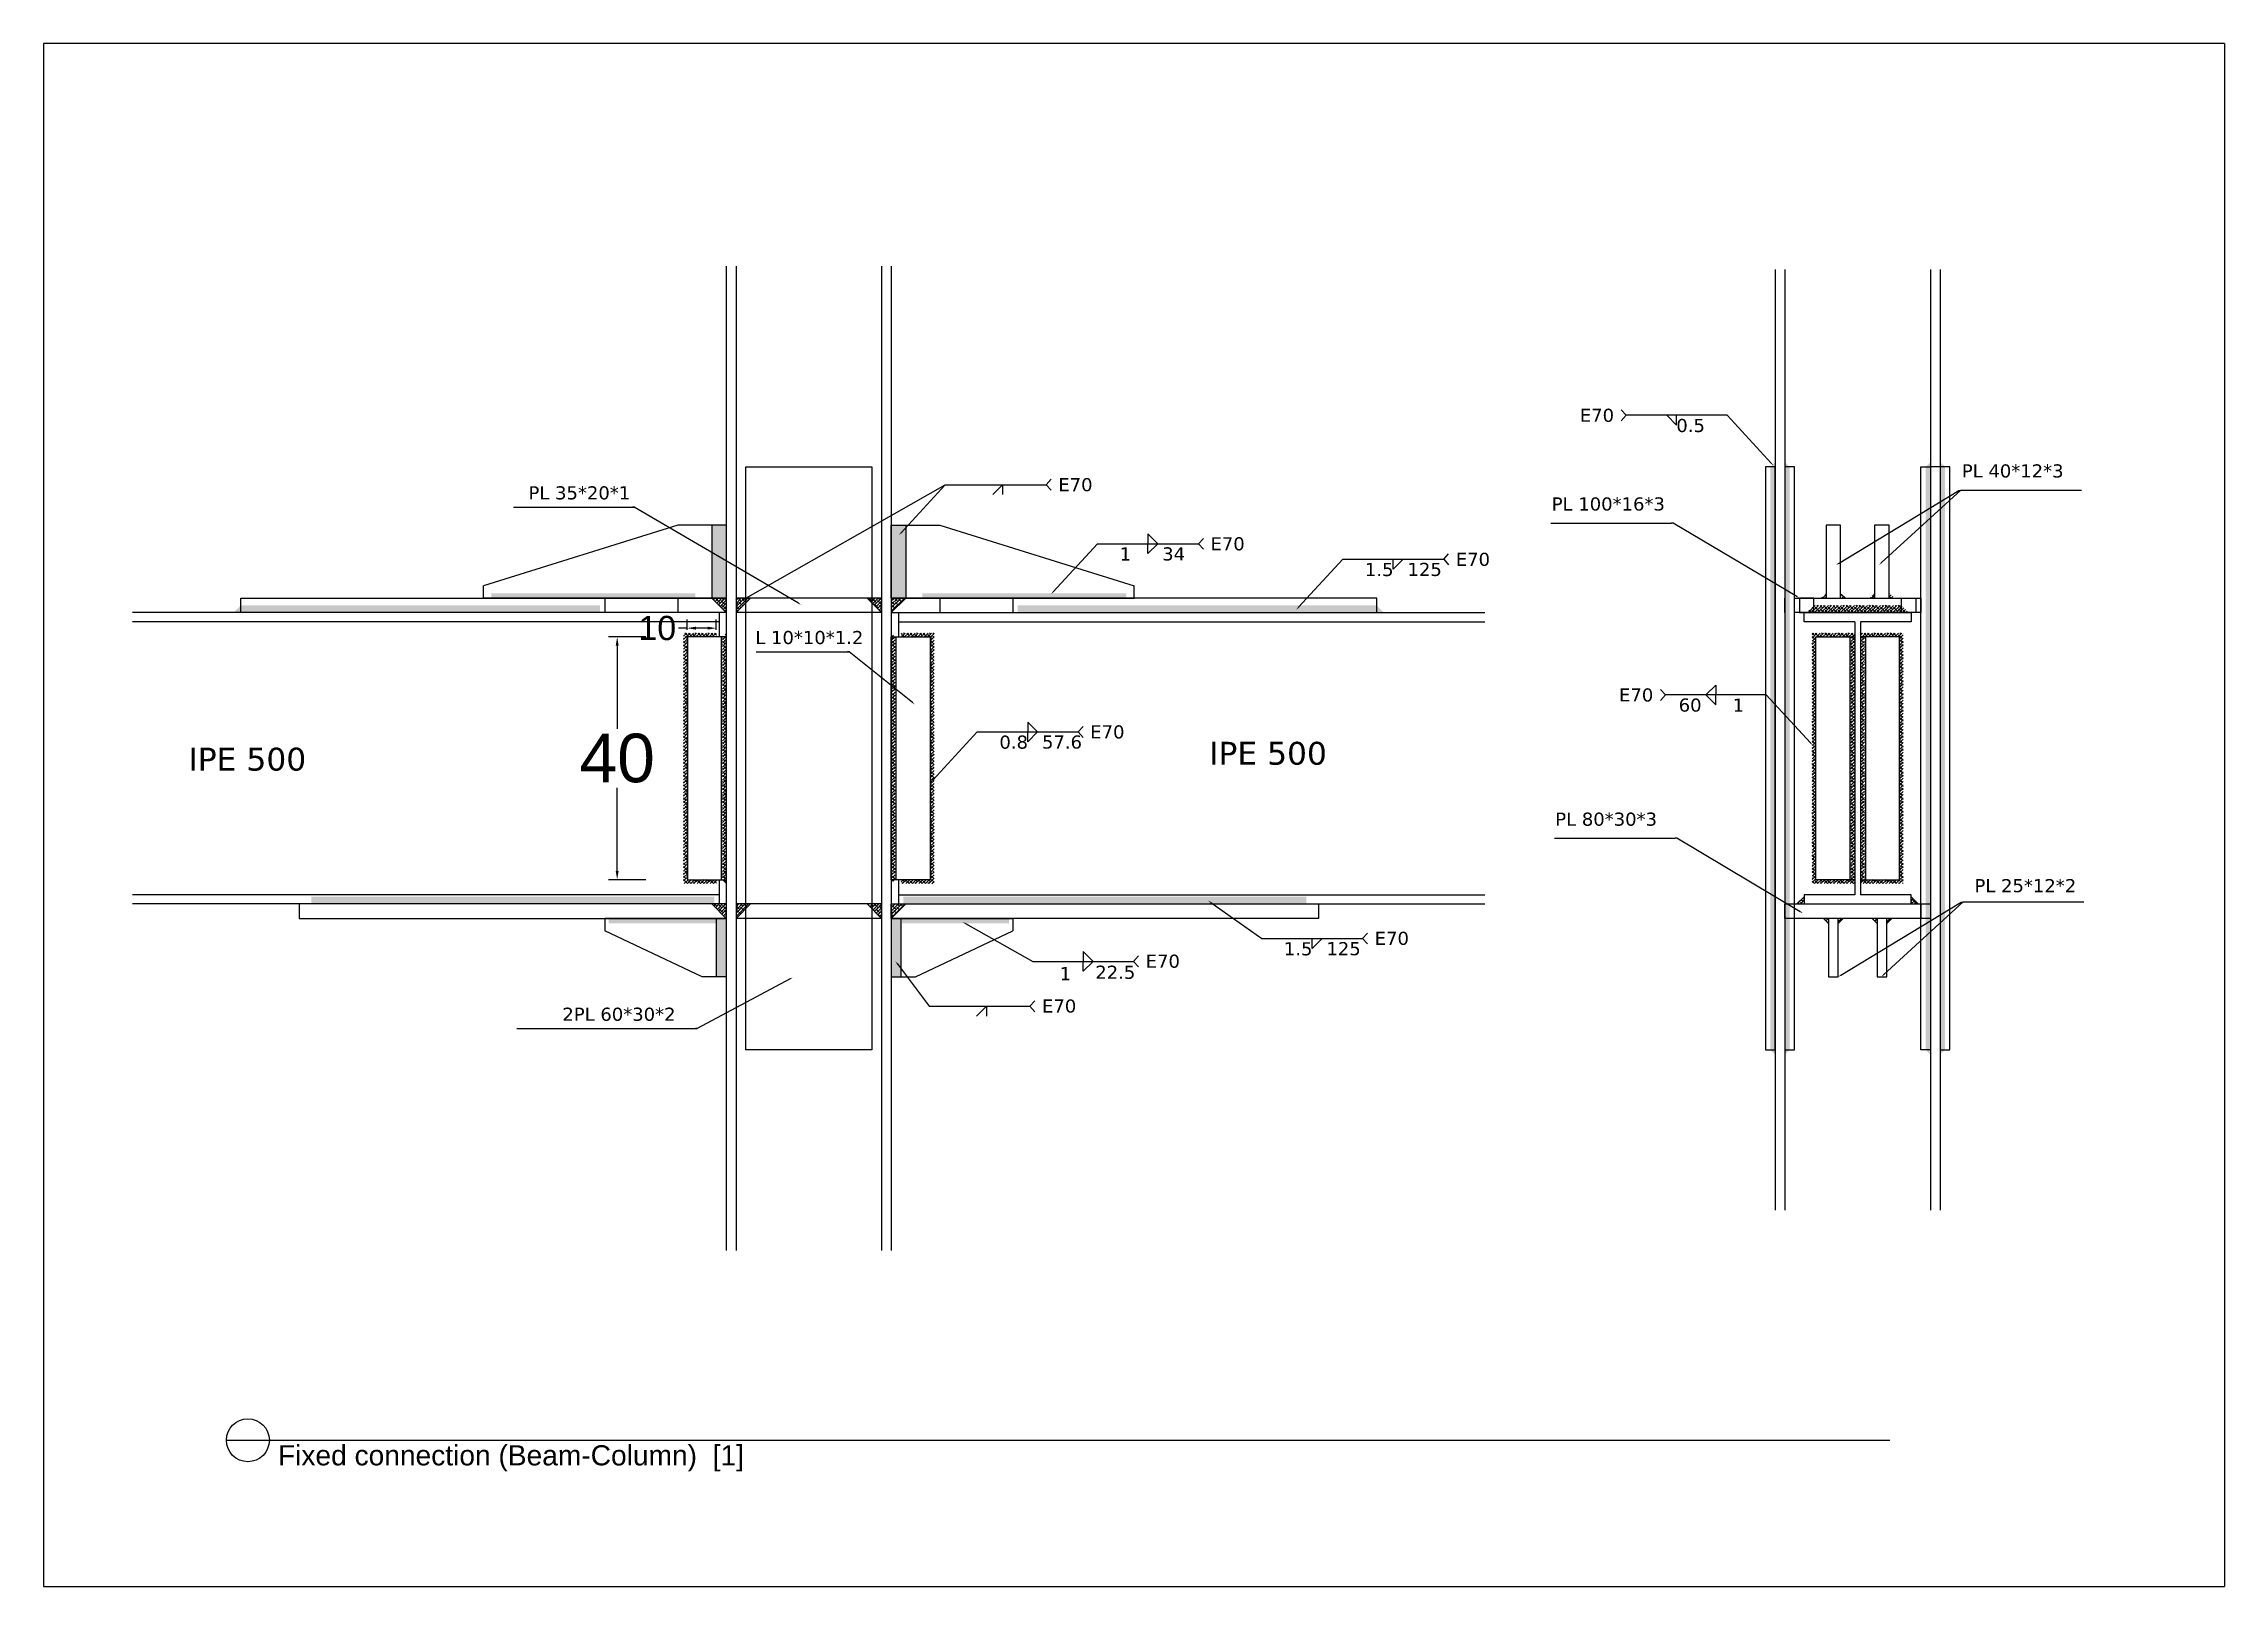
# Model space of a CAD drawing. Header units: metres. Extents: x 158 to 495, y 93 to 262.
# Drawn here: x 160.52 to 205.46, y 145.29 to 177.06 of the extents above; entities that cross this region are included whole.
import ezdxf
from ezdxf import colors
from ezdxf.entities.mleader import LeaderData, LeaderLine
from ezdxf.enums import TextEntityAlignment as Align
from ezdxf.math import Vec2, Vec3

# ---------------------------------------------------------------- set-up
doc = ezdxf.new("R2010")
doc.units = ezdxf.units.M
doc.header["$MEASUREMENT"] = 0
doc.styles.get("Standard").update_dxf_attribs({"font": 'arial.ttf'})
doc.styles.add('style1', font='verdana.ttf')
doc.dimstyles.get("Standard").update_dxf_attribs({"dimtxt": 0.18, "dimasz": 0.18, "dimexe": 0.18, "dimexo": 0.0625, "dimgap": 0.09, "dimtad": 0, "dimtih": 1, "dimtoh": 1, "dimdec": 4, "dimzin": 0, "dimdsep": 46, "dimtxsty": 'Standard', "dimcen": 0.09, "dimadec": 0, "dimazin": 0, "dimtfac": 1, "dimtdec": 4, "dimtofl": 0, "dimtmove": 0, "dimatfit": 3, "dimfxl": 1, "dimtolj": 1, "dimtzin": 0, "dimarcsym": 0})
pattern_1 = [(45, (-46.03939, 16.915756), (-0.033587572, 0.033587572), []), (135, (-46.03939, 16.915756), (-0.100762716, 0.033587572), [0.11875, -0.07125])]
pattern_2 = [(45, (-46.03939, 16.915756), (-0.042426407, 0.042426407), []), (135, (-46.03939, 16.915756), (-0.12727922, 0.042426407), [0.15, -0.09])]
pattern_3 = [(45, (-55.333584, 16.915756), (-0.033587572, 0.033587572), []), (135, (-55.333584, 16.915756), (-0.100762716, 0.033587572), [0.11875, -0.07125])]

msp = doc.modelspace()

# ---------------------------------------------------------------- texts
msp.add_text('Fixed connection (Beam-Column)  [1]', height=0.4150084).set_placement((165.35232, 148.19557), align=Align.TOP_LEFT)
at = {"style": 'style1'}
for s, width, gutter_width, insert, char_height, attachment_point in [('E70', 0.6013939, 0.5, (192.88128, 169.54142), 0.27, 3), ('0.5', 0.27, 0.5, (194.75343, 169.33077), 0.27, 3), ('E70', 0.6013939, 0.5, (181.4314, 168.11223), 0.27, 1), ('PL 40*12*3', 3.6349856, 0.5, (200.047, 168.39534), 0.27, 1), ('PL 35*20*1', 3.6349856, 0.5, (170.51457, 167.9438), 0.27, 1), ('PL 100*16*3', 3.6349856, 0.5, (191.59715, 167.71509), 0.27, 1), ('E70', 0.6013939, 0.5, (184.56636, 166.89525), 0.27, 1), ('1', 0.27, 0.5, (182.69421, 166.68459), 0.27, 1), ('34', 0.2563875, 0.5, (183.57143, 166.68682), 0.27, 1), ('1.5', 0.27, 0.5, (187.74845, 166.36478), 0.27, 1), ('125', 0.2563875, 0.5, (188.62567, 166.367), 0.27, 1), ('E70', 0.6013939, 0.5, (189.62061, 166.57543), 0.27, 1), ('L 10*10*1.2', 3.6349856, 0.5, (175.18793, 164.96461), 0.27, 1), ('E70', 0.6013939, 0.5, (193.68949, 163.7821), 0.27, 3), ('60', 0.2563875, 0.5, (194.68442, 163.57366), 0.27, 3), ('1', 0.27, 0.5, (195.56164, 163.57144), 0.27, 3), ('0.8', 0.27, 0.5, (180.21713, 162.81024), 0.27, 1), ('57.6', 0.2563875, 0.5, (181.09434, 162.81246), 0.27, 1), ('E70', 0.6013939, 0.5, (182.08928, 163.0209), 0.27, 1), ('IPE 500', 3.3227206, 0.87159, (184.5398, 162.68145), 0.470657, 1), ('IPE 500', 3.3227206, 0.87159, (163.50974, 162.55997), 0.470657, 1), ('PL 80*30*3', 3.6349856, 0.5, (191.67023, 161.22361), 0.27, 1), ('PL 25*12*2', 3.6349856, 0.5, (200.3078, 159.85434), 0.27, 1), ('E70', 0.6013939, 0.5, (187.94963, 158.49525), 0.27, 7), ('E70', 0.6013939, 0.5, (183.23146, 158.02373), 0.27, 7), ('1.5', 0.27, 0.5, (186.07748, 158.5551), 0.27, 1), ('125', 0.2563875, 0.5, (186.95469, 158.55732), 0.27, 1), ('1', 0.27, 0.5, (181.45837, 157.77256), 0.27, 7), ('22.5', 0.2563875, 0.5, (182.19293, 157.79602), 0.27, 7), ('E70', 0.6013939, 0.5, (181.09547, 157.10044), 0.27, 7), ('2PL 60*30*2', 3.6349856, 0.5, (171.2125, 157.20673), 0.27, 1)]:
    msp.add_mtext_dynamic_manual_height_columns(s, width=width, gutter_width=gutter_width, heights=[0], dxfattribs=dict(at, insert=insert, char_height=char_height, attachment_point=attachment_point))

# ---------------------------------------------------------------- blocks, each defined once
blk = doc.blocks.new('*D94')
at = {"color": 0, "lineweight": -2, "transparency": 16777216}
for p, q in [((172.932, 164.842), (172.162, 164.842)), ((172.342, 164.662), (172.342, 162.952)), ((172.342, 160.022), (172.342, 161.731)), ((172.932, 159.842), (172.162, 159.842))]:
    blk.add_line(p, q, dxfattribs=at)
at = {"color": 0, "transparency": 16777216}
for points in [[(172.312, 164.662), (172.372, 164.662), (172.342, 164.842)], [(172.312, 160.022), (172.372, 160.022), (172.342, 159.842)]]:
    blk.add_solid(points, dxfattribs=at)
at = {"layer": 'Defpoints', "color": 0, "transparency": 16777216}
for p in [(172.995, 164.842), (172.342, 159.842), (172.995, 159.842)]:
    blk.add_point(p, dxfattribs=at)
at = {"color": 0, "transparency": 16777216, "insert": (172.342, 162.342), "char_height": 2, "attachment_point": 5}
blk.add_mtext('\\A1;{\\H0.5x;40}', dxfattribs=at)
blk = doc.blocks.new('*D95')
at = {"color": 0, "lineweight": -2, "transparency": 16777216}
for p, q in [((173.783, 165.022), (173.603, 165.022)), ((173.783, 164.986), (173.783, 165.202)), ((174.203, 165.022), (173.963, 165.022)), ((174.383, 164.986), (174.383, 165.202))]:
    blk.add_line(p, q, dxfattribs=at)
at = {"color": 0, "transparency": 16777216}
for points in [[(173.963, 165.052), (173.963, 164.992), (173.783, 165.022)], [(174.203, 165.052), (174.203, 164.992), (174.383, 165.022)]]:
    blk.add_solid(points, dxfattribs=at)
at = {"layer": 'Defpoints', "color": 0, "transparency": 16777216}
for p in [(173.783, 165.022), (173.783, 164.923), (174.383, 164.923)]:
    blk.add_point(p, dxfattribs=at)
at = {"color": 0, "transparency": 16777216, "insert": (173.169, 165.022), "char_height": 2, "attachment_point": 5}
blk.add_mtext('\\A1;{\\H0.25x;10}', dxfattribs=at)

# ---------------------------------------------------------------- dimensions: what is measured, and where the dimension line sits
dim = msp.add_linear_dim(base=(173.78284, 165.02159), p1=(174.38281, 164.9231), p2=(173.78284, 164.9231), text='{\\H0.25x;10}', dimstyle='Standard', override={"dimtxt": 2, "dimgap": 0.1, "dimdec": 1})
dim.commit()
dim.dimension.update_dxf_attribs({"geometry": '*D95', "text_midpoint": (173.16911, 165.02159)})
dim = msp.add_linear_dim(base=(172.3418, 159.84175), p1=(172.99459, 164.84175), p2=(172.99459, 159.84175), angle=90, text='{\\H0.5x;40}', dimstyle='Standard', override={"dimtxt": 2, "dimgap": 0.1, "dimdec": 1})
dim.commit()
dim.dimension.update_dxf_attribs({"geometry": '*D94', "text_midpoint": (172.3418, 162.34175), "dimtype": 160})

# ---------------------------------------------------------------- hatches: boundary and pattern name
h = msp.add_hatch()
h.set_pattern_fill('ANSI38', color=256, scale=0.38)
h.set_pattern_definition(pattern_1)
h.paths.add_polyline_path([(196.20008, 168.44175), (196.20008, 168.34175), (196.10008, 168.34175)])
h.paths.add_polyline_path([(196.10008, 168.34175), (196.20008, 168.34175), (196.20008, 156.34175), (196.10008, 156.34175)])
h.paths.add_polyline_path([(196.10008, 156.34175), (196.20008, 156.34175), (196.20008, 156.24175)])
h = msp.add_hatch()
h.set_pattern_fill('ANSI38', color=256, scale=0.38)
h.set_pattern_definition(pattern_1)
h.paths.add_polyline_path([(196.40008, 168.44175), (196.40008, 168.34175), (196.50008, 168.34175)])
h.paths.add_polyline_path([(196.50008, 168.34175), (196.40008, 168.34175), (196.40008, 156.34175), (196.50008, 156.34175)])
h.paths.add_polyline_path([(196.50008, 156.34175), (196.40008, 156.34175), (196.40008, 156.24175)])
h = msp.add_hatch()
h.set_pattern_fill('ANSI38', color=256, scale=0.38)
h.set_pattern_definition(pattern_1)
h.paths.add_polyline_path([(199.40008, 168.44175), (199.40008, 168.34175), (199.30008, 168.34175)])
h.paths.add_polyline_path([(199.30008, 168.34175), (199.40008, 168.34175), (199.40008, 156.34175), (199.30008, 156.34175)])
h.paths.add_polyline_path([(199.30008, 156.34175), (199.40008, 156.34175), (199.40008, 156.24175)])
h = msp.add_hatch()
h.set_pattern_fill('ANSI38', color=256, scale=0.38)
h.set_pattern_definition(pattern_1)
h.paths.add_polyline_path([(199.60008, 168.44175), (199.60008, 168.34175), (199.70008, 168.34175)])
h.paths.add_polyline_path([(199.70008, 168.34175), (199.60008, 168.34175), (199.60008, 156.34175), (199.70008, 156.34175)])
h.paths.add_polyline_path([(199.70008, 156.34175), (199.60008, 156.34175), (199.60008, 156.24175)])
h = msp.add_hatch()
h.set_pattern_fill('ANSI38', color=256, scale=0.48)
h.set_pattern_definition(pattern_2)
h.paths.add_polyline_path([(169.75138, 165.74175), (173.95138, 165.74175), (173.95138, 165.64175), (169.75138, 165.64175)])
h.paths.add_polyline_path([(164.5905, 165.49175), (171.9905, 165.49175), (171.9905, 165.34175), (164.5905, 165.34175)])
h.paths.add_polyline_path([(164.5905, 165.49175), (164.5905, 165.34175), (164.4405, 165.34175)])
h.paths.add_polyline_path([(174.2905, 167.14175), (174.5905, 167.14175), (174.5905, 165.64175), (174.2905, 165.64175)])
h.paths.add_polyline_path([(174.3905, 159.04175), (174.5905, 159.04175), (174.5905, 157.84175), (174.3905, 157.84175)])
h.paths.add_polyline_path([(172.16851, 159.04175), (174.36851, 159.04175), (174.36851, 158.94175), (172.16851, 158.94175)])
h.paths.add_polyline_path([(166.04076, 159.49175), (174.34076, 159.49175), (174.34076, 159.34175), (166.04076, 159.34175)])
h = msp.add_hatch()
h.set_pattern_fill('ANSI38', color=256, scale=0.48)
h.set_pattern_definition(pattern_2)
h.paths.add_polyline_path([(182.82962, 165.74175), (178.62962, 165.74175), (178.62962, 165.64175), (182.82962, 165.64175)])
h.paths.add_polyline_path([(187.9905, 165.49175), (180.5905, 165.49175), (180.5905, 165.34175), (187.9905, 165.34175)])
h.paths.add_polyline_path([(187.9905, 165.49175), (187.9905, 165.34175), (188.1405, 165.34175)])
h.paths.add_polyline_path([(178.2905, 167.14175), (177.9905, 167.14175), (177.9905, 165.64175), (178.2905, 165.64175)])
h.paths.add_polyline_path([(178.1905, 159.04175), (177.9905, 159.04175), (177.9905, 157.84175), (178.1905, 157.84175)])
h.paths.add_polyline_path([(180.41248, 159.04175), (178.21248, 159.04175), (178.21248, 158.94175), (180.41248, 158.94175)])
h.paths.add_polyline_path([(186.54024, 159.49175), (178.24024, 159.49175), (178.24024, 159.34175), (186.54024, 159.34175)])
h = msp.add_hatch()
h.set_pattern_fill('ANSI38', color=256, scale=0.38)
h.set_pattern_definition(pattern_1)
h.paths.add_polyline_path([(174.2905, 165.64175), (174.5905, 165.64175), (174.5905, 165.34175)])
h = msp.add_hatch()
h.set_pattern_fill('ANSI38', color=256, scale=0.38)
h.set_pattern_definition(pattern_1)
h.paths.add_polyline_path([(177.7905, 165.64175), (177.5905, 165.64175), (177.5905, 165.54175), (177.7905, 165.34175)])
h.paths.add_polyline_path([(174.9905, 165.54175), (174.9905, 165.64175), (174.7905, 165.64175), (174.7905, 165.34175)])
h.paths.add_polyline_path([(175.0905, 165.64175), (174.9905, 165.64175), (174.9905, 165.54175)])
h.paths.add_polyline_path([(177.5905, 165.64175), (177.4905, 165.64175), (177.5905, 165.54175)])
h.paths.add_polyline_path([(177.7905, 159.34175), (177.5905, 159.34175), (177.5905, 159.24175), (177.7905, 159.04175)])
h.paths.add_polyline_path([(177.5905, 159.34175), (177.4905, 159.34175), (177.5905, 159.24175)])
h.paths.add_polyline_path([(174.9905, 159.24175), (174.9905, 159.34175), (174.7905, 159.34175), (174.7905, 159.04175)])
h.paths.add_polyline_path([(175.0905, 159.34175), (174.9905, 159.34175), (174.9905, 159.24175)])
h = msp.add_hatch()
h.set_pattern_fill('ANSI38', color=256, scale=0.38)
h.set_pattern_definition(pattern_1)
h.paths.add_polyline_path([(177.9905, 165.64175), (177.9905, 165.34175), (178.2905, 165.64175)])
h = msp.add_hatch()
h.set_pattern_fill('ANSI38', color=256, scale=0.38)
h.set_pattern_definition(pattern_3)
h.paths.add_polyline_path([(198.25008, 165.7469), (198.14493, 165.64175), (198.25008, 165.64175)])
h.paths.add_polyline_path([(198.55008, 165.7469), (198.55008, 165.64175), (198.65522, 165.64175)])
h.paths.add_polyline_path([(197.55008, 165.7469), (197.55008, 165.64175), (197.65522, 165.64175)])
h.paths.add_polyline_path([(197.25008, 165.7469), (197.14493, 165.64175), (197.25008, 165.64175)])
h.paths.add_polyline_path([(197.00008, 165.49175), (196.85008, 165.34175), (197.00008, 165.34175)])
h.paths.add_polyline_path([(198.80008, 165.49175), (197.00008, 165.49175), (197.00008, 165.34175), (198.80008, 165.34175)])
h.paths.add_polyline_path([(198.80008, 165.49175), (198.80008, 165.34175), (198.95008, 165.34175)])
h = msp.add_hatch()
h.set_pattern_fill('ANSI38', color=256, scale=0.38)
h.set_pattern_definition(pattern_1)
h.paths.add_polyline_path([(173.7105, 164.84175), (173.7105, 164.92175), (173.7905, 164.92175), (174.3905, 164.92175), (174.3905, 164.84175), (173.7905, 164.84175), (173.7905, 159.84175), (174.3905, 159.84175), (174.3905, 159.76175), (173.7105, 159.76175), (173.7105, 159.84175)])
h.paths.add_polyline_path([(174.5105, 164.84175), (174.5905, 164.84175), (174.5905, 159.84175), (174.5105, 159.84175)])
h.paths.add_polyline_path([(174.5905, 164.92175), (174.5905, 164.84175), (174.5105, 164.84175)])
h.paths.add_polyline_path([(174.5105, 159.84175), (174.5905, 159.84175), (174.5905, 159.76175)])
h = msp.add_hatch()
h.set_pattern_fill('ANSI38', color=256, scale=0.38)
h.set_pattern_definition(pattern_1)
h.paths.add_polyline_path([(178.8705, 164.84175), (178.8705, 164.92175), (178.7905, 164.92175), (178.1905, 164.92175), (178.1905, 164.84175), (178.7905, 164.84175), (178.7905, 159.84175), (178.1905, 159.84175), (178.1905, 159.76175), (178.8705, 159.76175), (178.8705, 159.84175)])
h.paths.add_polyline_path([(178.0705, 164.84175), (177.9905, 164.84175), (177.9905, 159.84175), (178.0705, 159.84175)])
h.paths.add_polyline_path([(177.9905, 164.92175), (177.9905, 164.84175), (178.0705, 164.84175)])
h.paths.add_polyline_path([(178.0705, 159.84175), (177.9905, 159.84175), (177.9905, 159.76175)])
h = msp.add_hatch()
h.set_pattern_fill('ANSI38', color=256, scale=0.38)
h.set_pattern_definition(pattern_3)
h.paths.add_polyline_path([(197.76008, 164.84175), (197.84008, 164.84175), (197.84008, 159.84175), (197.76008, 159.84175)], flags=17)
h.paths.add_polyline_path([(196.96008, 164.92175), (197.84008, 164.92175), (197.84008, 164.84175), (197.74008, 164.84175), (197.04008, 164.84175), (197.04008, 159.84175), (197.84008, 159.84175), (197.84008, 159.76175), (196.96008, 159.76175)])
h = msp.add_hatch()
h.set_pattern_fill('ANSI38', color=256, scale=0.38)
h.set_pattern_definition(pattern_3)
h.paths.add_polyline_path([(198.04008, 164.84175), (197.96008, 164.84175), (197.96008, 159.84175), (198.04008, 159.84175)], flags=17)
h.paths.add_polyline_path([(198.84008, 164.92175), (197.96008, 164.92175), (197.96008, 164.84175), (198.06008, 164.84175), (198.76008, 164.84175), (198.76008, 159.84175), (197.96008, 159.84175), (197.96008, 159.76175), (198.84008, 159.76175)])
h = msp.add_hatch()
h.set_pattern_fill('ANSI38', color=256, scale=0.38)
h.set_pattern_definition(pattern_1)
h.paths.add_polyline_path([(174.2905, 159.34175), (174.5905, 159.34175), (174.5905, 159.04175)])
h = msp.add_hatch()
h.set_pattern_fill('ANSI38', color=256, scale=0.38)
h.set_pattern_definition(pattern_1)
h.paths.add_polyline_path([(178.2905, 159.34175), (177.9905, 159.34175), (177.9905, 159.04175)])
h = msp.add_hatch()
h.set_pattern_fill('ANSI38', color=256, scale=0.38)
h.set_pattern_definition(pattern_3)
h.paths.add_polyline_path([(199.00008, 159.49175), (199.00008, 159.34175), (199.15008, 159.34175)])
h.paths.add_polyline_path([(198.60274, 159.04175), (198.50008, 159.04175), (198.50008, 158.93909)])
h.paths.add_polyline_path([(198.30008, 159.04175), (198.19741, 159.04175), (198.30008, 158.93909)])
h.paths.add_polyline_path([(197.60274, 159.04175), (197.50008, 159.04175), (197.50008, 158.93909)])
h.paths.add_polyline_path([(197.30008, 159.04175), (197.19741, 159.04175), (197.30008, 158.93909)])
h.paths.add_polyline_path([(196.80008, 159.49175), (196.65008, 159.34175), (196.80008, 159.34175)])

# ---------------------------------------------------------------- linework, layer by layer
for p, q in [((205.45643, 177.05945), (160.52441, 177.05945)), ((160.52441, 177.05945), (160.52441, 145.28934)), ((205.45643, 177.05945), (205.45643, 145.28934)), ((174.5905, 172.47872), (174.5905, 152.20478)), ((174.7905, 172.47872), (174.7905, 152.20478)), ((177.7905, 172.47872), (177.7905, 152.20478)), ((177.9905, 172.47872), (177.9905, 152.20478)), ((196.20008, 172.40519), (196.20008, 153.03364)), ((196.40008, 172.40519), (196.40008, 153.03364)), ((199.40008, 172.40519), (199.40008, 153.03364)), ((199.60008, 172.40519), (199.60008, 153.03364)), ((193.12988, 169.40617), (193.02863, 169.51803)), ((193.12988, 169.40617), (193.02863, 169.29432)), ((195.20976, 169.40617), (193.12988, 169.40617)), ((193.96633, 169.40617), (194.16982, 169.20268)), ((194.16982, 169.20268), (194.16982, 169.40617)), ((174.9905, 156.34175), (174.9905, 168.34175)), ((174.9905, 168.34175), (177.5905, 168.34175)), ((177.5905, 168.34175), (177.5905, 156.34175)), ((181.1828, 167.97698), (181.28405, 168.08883)), ((196.00008, 168.34175), (196.00008, 156.34175)), ((196.20008, 168.34175), (196.00008, 168.34175)), ((196.20008, 156.34175), (196.20008, 168.34175)), ((196.60008, 168.34175), (196.40008, 168.34175)), ((196.60008, 156.34175), (196.60008, 168.34175)), ((199.20008, 156.34175), (199.20008, 168.34175)), ((199.20008, 168.34175), (199.40008, 168.34175)), ((199.60008, 168.34175), (199.40008, 168.34175)), ((199.60008, 168.34175), (199.60008, 156.34175)), ((199.80008, 168.34175), (199.60008, 168.34175)), ((199.80008, 156.34175), (199.80008, 168.34175)), ((179.10292, 167.97698), (181.1828, 167.97698)), ((180.08058, 167.77348), (180.28407, 167.97698)), ((180.28407, 167.97698), (180.28407, 167.77348)), ((181.1828, 167.97698), (181.28405, 167.86512)), ((200.02867, 167.86586), (202.5139, 167.86586)), ((170.20502, 167.51703), (172.69025, 167.51703)), ((191.57882, 167.1856), (194.06405, 167.1856)), ((173.5905, 167.14175), (169.5905, 165.89175)), ((174.5905, 167.14175), (173.5905, 167.14175)), ((174.2905, 167.14175), (174.2905, 165.64175)), ((177.9905, 165.64175), (177.9905, 167.14175)), ((177.9905, 167.14175), (178.9905, 167.14175)), ((178.2905, 167.14175), (178.2905, 165.64175)), ((178.9905, 167.14175), (182.9905, 165.89175)), ((182.23788, 166.76), (184.31777, 166.76)), ((183.48132, 166.76), (183.27782, 166.96349)), ((183.27782, 166.96349), (183.27782, 166.76)), ((183.48132, 166.76), (183.27782, 166.55651)), ((183.27782, 166.55651), (183.27782, 166.76)), ((184.31777, 166.76), (184.41901, 166.87185)), ((184.31777, 166.76), (184.41901, 166.64815)), ((197.25008, 167.14175), (197.25008, 165.64175)), ((197.55008, 167.14175), (197.25008, 167.14175)), ((197.55008, 165.64175), (197.55008, 167.14175)), ((198.25008, 167.14175), (198.25008, 165.64175)), ((198.55008, 167.14175), (198.25008, 167.14175)), ((198.55008, 165.64175), (198.55008, 167.14175)), ((187.29213, 166.44018), (189.37201, 166.44018)), ((188.53556, 166.44018), (188.33207, 166.23669)), ((188.33207, 166.23669), (188.33207, 166.44018)), ((189.37201, 166.44018), (189.47326, 166.55204)), ((189.37201, 166.44018), (189.47326, 166.32833)), ((169.5905, 165.64175), (169.5905, 165.89175)), ((182.9905, 165.64175), (182.9905, 165.89175)), ((164.5905, 165.34175), (164.5905, 165.64175)), ((164.5905, 165.64175), (174.5905, 165.64175)), ((174.5905, 165.64175), (169.5905, 165.64175)), ((172.0905, 165.64175), (172.0905, 165.34175)), ((173.5905, 165.64175), (173.5905, 165.34175)), ((174.2905, 165.64175), (174.5905, 165.34175)), ((177.7905, 165.64175), (174.7905, 165.64175)), ((174.7905, 165.34175), (175.0905, 165.64175)), ((177.7905, 165.34175), (177.4905, 165.64175)), ((187.9905, 165.64175), (177.9905, 165.64175)), ((177.9905, 165.64175), (182.9905, 165.64175)), ((178.2905, 165.64175), (177.9905, 165.34175)), ((178.9905, 165.64175), (178.9905, 165.34175)), ((180.4905, 165.64175), (180.4905, 165.34175)), ((187.9905, 165.34175), (187.9905, 165.64175)), ((196.40008, 165.34175), (196.40008, 165.64175)), ((196.60008, 165.64175), (199.20008, 165.64175)), ((196.60008, 165.34175), (196.60008, 165.64175)), ((197.00008, 165.64175), (196.70008, 165.64175)), ((196.70008, 165.64175), (196.70008, 165.34175)), ((197.00008, 165.64175), (198.80008, 165.64175)), ((197.00008, 165.34175), (197.00008, 165.64175)), ((197.25008, 165.64175), (197.55008, 165.64175)), ((198.25008, 165.64175), (198.55008, 165.64175)), ((198.80008, 165.64175), (198.80008, 165.34175)), ((198.80008, 165.64175), (199.10008, 165.64175)), ((199.10008, 165.64175), (199.10008, 165.34175)), ((199.20008, 165.64175), (199.20008, 165.34175)), ((199.40008, 165.64175), (199.40008, 165.34175)), ((174.4405, 165.34175), (162.3589, 165.34175)), ((174.4405, 165.15175), (162.3589, 165.15175)), ((174.5905, 165.34175), (164.5905, 165.34175)), ((174.4405, 165.34175), (174.4405, 164.84175)), ((177.7905, 165.34175), (174.7905, 165.34175)), ((177.9905, 165.34175), (187.9905, 165.34175)), ((178.1405, 165.34175), (190.2221, 165.34175)), ((178.1405, 165.34175), (178.1405, 164.84175)), ((178.1405, 165.15175), (190.2221, 165.15175)), ((199.20008, 165.34175), (196.60008, 165.34175)), ((196.70008, 165.34175), (197.00008, 165.34175)), ((196.80008, 165.34175), (199.00008, 165.34175)), ((196.80008, 165.15175), (196.80008, 165.34175)), ((197.84008, 165.15175), (196.80008, 165.15175)), ((198.80008, 165.34175), (197.00008, 165.34175)), ((197.84008, 165.15175), (197.84008, 159.53175)), ((199.00008, 165.15175), (197.96008, 165.15175)), ((197.96008, 165.15175), (197.96008, 159.53175)), ((199.10008, 165.34175), (198.80008, 165.34175)), ((199.00008, 165.34175), (199.00008, 165.15175)), ((174.5905, 164.84175), (173.7905, 164.84175)), ((173.7905, 164.84175), (173.7905, 159.84175)), ((174.4905, 159.84175), (174.4905, 164.84175)), ((175.20849, 164.53785), (177.12415, 164.53785)), ((177.9905, 164.84175), (178.7905, 164.84175)), ((177.9905, 159.84175), (177.9905, 164.84175)), ((178.0905, 159.84175), (178.0905, 164.84175)), ((178.7905, 164.84175), (178.7905, 159.84175)), ((197.04008, 159.84175), (197.04008, 164.84175)), ((197.04008, 164.84175), (197.84008, 164.84175)), ((197.74008, 164.84175), (197.74008, 159.84175)), ((197.96008, 164.84175), (197.96008, 159.84175)), ((198.76008, 164.84175), (197.96008, 164.84175)), ((197.96008, 164.84175), (198.06008, 164.84175)), ((198.06008, 164.84175), (198.06008, 159.84175)), ((198.76008, 159.84175), (198.76008, 164.84175)), ((193.93808, 163.64685), (193.83684, 163.7587)), ((193.93808, 163.64685), (193.83684, 163.535)), ((196.01797, 163.64685), (193.93808, 163.64685)), ((194.77453, 163.64685), (194.97803, 163.85034)), ((194.77453, 163.64685), (194.97803, 163.44335)), ((194.97803, 163.85034), (194.97803, 163.64685)), ((194.97803, 163.44335), (194.97803, 163.64685)), ((179.7608, 162.88565), (181.84068, 162.88565)), ((181.00423, 162.88565), (180.80074, 163.08914)), ((180.80074, 163.08914), (180.80074, 162.88565)), ((181.00423, 162.88565), (180.80074, 162.68215)), ((180.80074, 162.68215), (180.80074, 162.88565)), ((181.84068, 162.88565), (181.94193, 162.9975)), ((181.84068, 162.88565), (181.94193, 162.7738)), ((191.6519, 160.69413), (194.13713, 160.69413)), ((174.4405, 159.53175), (162.3589, 159.53175)), ((173.7905, 159.84175), (174.5905, 159.84175)), ((174.4405, 159.84175), (174.4405, 159.34175)), ((178.7905, 159.84175), (177.9905, 159.84175)), ((178.1405, 159.84175), (178.1405, 159.34175)), ((178.1405, 159.53175), (190.2221, 159.53175)), ((197.84008, 159.53175), (196.80008, 159.53175)), ((196.80008, 159.53175), (196.80008, 159.34175)), ((197.84008, 159.84175), (197.04008, 159.84175)), ((197.96008, 159.84175), (198.76008, 159.84175)), ((199.00008, 159.53175), (197.96008, 159.53175)), ((199.00008, 159.34175), (199.00008, 159.53175)), ((174.4405, 159.34175), (162.3589, 159.34175)), ((174.5905, 159.34175), (165.7905, 159.34175)), ((165.7905, 159.34175), (165.7905, 159.04175)), ((174.5905, 159.04175), (174.2905, 159.34175)), ((177.7905, 159.34175), (174.7905, 159.34175)), ((174.7905, 159.04175), (175.0905, 159.34175)), ((177.7905, 159.04175), (177.4905, 159.34175)), ((177.9905, 159.34175), (186.7905, 159.34175)), ((177.9905, 159.04175), (177.9905, 159.34175)), ((177.9905, 159.04175), (178.2905, 159.34175)), ((178.1405, 159.34175), (190.2221, 159.34175)), ((186.7905, 159.34175), (186.7905, 159.04175)), ((196.40008, 159.34175), (199.40008, 159.34175)), ((196.40008, 159.04175), (196.40008, 159.34175)), ((196.40008, 159.34175), (199.40008, 159.34175)), ((196.40008, 159.04175), (196.40008, 159.34175)), ((196.60008, 159.34175), (199.20008, 159.34175)), ((196.60008, 159.04175), (196.60008, 159.34175)), ((196.80008, 159.49175), (196.65008, 159.34175)), ((196.80008, 159.34175), (199.00008, 159.34175)), ((199.00008, 159.34175), (199.00008, 159.49175)), ((199.00008, 159.49175), (199.15008, 159.34175)), ((199.20008, 159.34175), (199.20008, 159.04175)), ((199.40008, 159.34175), (199.40008, 159.04175)), ((199.40008, 159.34175), (199.40008, 159.04175)), ((200.07682, 159.3856), (202.56205, 159.3856)), ((165.7905, 159.04175), (174.5905, 159.04175)), ((174.5905, 159.04175), (172.0905, 159.04175)), ((172.0905, 159.04175), (172.0905, 158.79175)), ((174.0905, 157.84175), (172.0905, 158.79175)), ((174.3905, 157.84175), (174.3905, 159.04175)), ((177.7905, 159.04175), (174.7905, 159.04175)), ((186.7905, 159.04175), (177.9905, 159.04175)), ((177.9905, 159.04175), (180.4905, 159.04175)), ((177.9905, 159.04175), (177.9905, 157.84175)), ((178.1905, 157.84175), (178.1905, 159.04175)), ((178.4905, 157.84175), (180.4905, 158.79175)), ((180.4905, 159.04175), (180.4905, 158.79175)), ((185.62115, 158.6305), (187.70103, 158.6305)), ((186.86458, 158.6305), (186.66109, 158.42701)), ((186.66109, 158.42701), (186.66109, 158.6305)), ((187.70103, 158.6305), (187.80228, 158.74235)), ((187.70103, 158.6305), (187.80228, 158.51865)), ((199.40008, 159.04175), (196.40008, 159.04175)), ((199.40008, 159.04175), (196.40008, 159.04175)), ((199.20008, 159.04175), (196.60008, 159.04175)), ((197.19741, 159.04175), (197.30008, 158.93909)), ((197.30008, 159.04175), (197.30008, 157.84175)), ((197.50008, 159.04175), (197.30008, 159.04175)), ((197.50008, 157.84175), (197.50008, 159.04175)), ((197.50008, 158.93909), (197.60274, 159.04175)), ((198.30008, 158.93909), (198.19741, 159.04175)), ((198.30008, 159.04175), (198.30008, 157.84175)), ((198.50008, 159.04175), (198.30008, 159.04175)), ((198.50008, 157.84175), (198.50008, 159.04175)), ((198.60274, 159.04175), (198.50008, 158.93909)), ((182.14641, 158.15898), (181.94292, 158.36248)), ((181.94292, 158.36248), (181.94292, 158.15898)), ((182.98286, 158.15898), (183.0841, 158.27084)), ((174.5905, 157.84175), (174.0905, 157.84175)), ((177.9905, 157.84175), (178.4905, 157.84175)), ((180.90298, 158.15898), (182.98286, 158.15898)), ((182.14641, 158.15898), (181.94292, 157.95549)), ((181.94292, 157.95549), (181.94292, 158.15898)), ((182.98286, 158.15898), (183.0841, 158.04713)), ((197.30008, 157.84175), (197.50008, 157.84175)), ((198.30008, 157.84175), (198.50008, 157.84175)), ((180.84687, 157.23569), (180.94812, 157.34754)), ((178.76699, 157.23569), (180.84687, 157.23569)), ((179.74465, 157.0322), (179.94814, 157.23569)), ((179.94814, 157.23569), (179.94814, 157.0322)), ((180.84687, 157.23569), (180.94812, 157.12384)), ((170.27125, 156.77996), (173.98886, 156.77996)), ((177.5905, 156.34175), (174.9905, 156.34175)), ((196.00008, 156.34175), (196.20008, 156.34175)), ((196.40008, 156.34175), (196.60008, 156.34175)), ((199.40008, 156.34175), (199.20008, 156.34175)), ((199.60008, 156.34175), (199.80008, 156.34175)), ((164.28989, 148.29842), (165.17524, 148.29842)), ((165.17524, 148.29842), (198.56633, 148.29842)), ((160.52441, 145.28934), (205.45643, 145.28934))]:
    msp.add_line(p, q)
msp.add_circle((164.73256, 148.29842), 0.44268)

msp.set_redraw_order([(e.dxf.handle, doc.entitydb.next_handle()) for e in msp.query("TEXT MTEXT ATTDEF DIMENSION ARC_DIMENSION")])  # texts and dimensions are drawn at this point

# ---------------------------------------------------------------- leaders
ml = msp.add_multileader_mtext('Standard')
ml.set_content('', color=256)
ml.set_leader_properties()
ml.build(insert=Vec2(0, 0))
ml.multileader.update_dxf_attribs({"dogleg_length": 0.36, "arrow_head_size": 0.0653})
ctx = ml.context
ctx.base_point, ctx.char_height, ctx.arrow_head_size, ctx.landing_gap_size, ctx.plane_origin = Vec3(195.15576, 169.40617), 0.018, 0.0653, 0.009, Vec3(196.235, 169.15948)
ctx.text_align_type = 2
notes = []
notes.append((ctx, [(0, (1, 1, 0), (195.20976, 169.40617), (-1, 0), 0.036, [(0, [(196.16554, 168.36951)], 0, [])])]))
ctx.mtext.insert, ctx.mtext.alignment, ctx.mtext.flow_direction = Vec3(195.16476, 169.41517), 3, 5
ml = msp.add_multileader_mtext('Standard')
ml.set_content('', color=256)
ml.set_leader_properties()
ml.build(insert=Vec2(0, 0))
ml.multileader.update_dxf_attribs({"dogleg_length": 0.36, "arrow_head_size": 0.0653})
ctx = ml.context
ctx.base_point, ctx.char_height, ctx.arrow_head_size, ctx.landing_gap_size, ctx.plane_origin = Vec3(179.13892, 167.97698), 0.018, 0.0653, 0.009, Vec3(174.89114, 165.58018)
notes.append((ctx, [(0, (1, 1, 0), (179.10292, 167.97698), (1, 0), 0.036, [(0, [(174.89114, 165.58018)], 0, [])])]))
ctx.mtext.insert, ctx.mtext.flow_direction = Vec3(179.14792, 167.98598), 5
ml = msp.add_multileader_mtext('Standard')
ml.set_content('', color=256)
ml.set_leader_properties()
ml.build(insert=Vec2(0, 0))
ml.multileader.update_dxf_attribs({"dogleg_length": 0.36, "arrow_head_size": 0.0653})
ctx = ml.context
ctx.base_point, ctx.char_height, ctx.arrow_head_size, ctx.landing_gap_size, ctx.plane_origin = Vec3(179.13892, 167.97698), 0.018, 0.0653, 0.009, Vec3(178.07768, 167.73028)
notes.append((ctx, [(0, (1, 1, 0), (179.10292, 167.97698), (1, 0), 0.036, [(0, [(178.14714, 166.94031)], 0, [])])]))
ctx.mtext.insert, ctx.mtext.flow_direction = Vec3(179.14792, 167.98598), 5
ml = msp.add_multileader_mtext('Standard')
ml.set_content('', color=256)
ml.set_leader_properties()
ml.build(insert=Vec2(0, 0))
ml.multileader.update_dxf_attribs({"dogleg_length": 0.36, "arrow_head_size": 0.0653})
ctx = ml.context
ctx.base_point, ctx.char_height, ctx.arrow_head_size, ctx.landing_gap_size, ctx.plane_origin = Vec3(200.01967, 167.85686), 0.018, 0.0653, 0.009, Vec3(191.1642, 171.56634)
notes.append((ctx, [(1, (1, 1, 0), (199.98367, 167.85686), (1, 0), 0.036, [(0, [(197.45192, 166.322)], 0, [])])]))
ctx.mtext.insert, ctx.mtext.flow_direction = Vec3(200.02867, 167.86586), 5
ml = msp.add_multileader_mtext('Standard')
ml.set_content('', color=256)
ml.set_leader_properties()
ml.build(insert=Vec2(0, 0))
ml.multileader.update_dxf_attribs({"dogleg_length": 0.36, "arrow_head_size": 0.0653})
ctx = ml.context
ctx.base_point, ctx.char_height, ctx.arrow_head_size, ctx.landing_gap_size, ctx.plane_origin = Vec3(200.06467, 167.86586), 0.018, 0.0653, 0.009, Vec3(191.75952, 171.56634)
notes.append((ctx, [(1, (1, 1, 0), (200.02867, 167.86586), (1, 0), 0.036, [(0, [(198.33991, 166.322)], 0, [])])]))
ctx.mtext.insert, ctx.mtext.flow_direction = Vec3(200.07367, 167.87486), 5
ml = msp.add_multileader_mtext('Standard')
ml.set_content('', color=256)
ml.set_leader_properties()
ml.build(insert=Vec2(0, 0))
ml.multileader.update_dxf_attribs({"dogleg_length": 0.36, "arrow_head_size": 0.0653})
ctx = ml.context
ctx.base_point, ctx.char_height, ctx.arrow_head_size, ctx.landing_gap_size, ctx.plane_origin = Vec3(172.63625, 167.51703), 0.018, 0.0653, 0.009, Vec3(174.66526, 167.08129)
ctx.text_align_type = 2
notes.append((ctx, [(0, (1, 1, 0), (172.69025, 167.51703), (-1, 0), 0.036, [(0, [(176.1339, 165.50195)], 0, [])])]))
ctx.mtext.insert, ctx.mtext.alignment, ctx.mtext.flow_direction = Vec3(172.64525, 167.52603), 3, 5
ml = msp.add_multileader_mtext('Standard')
ml.set_content('', color=256)
ml.set_leader_properties()
ml.build(insert=Vec2(0, 0))
ml.multileader.update_dxf_attribs({"dogleg_length": 0.36, "arrow_head_size": 0.0653})
ctx = ml.context
ctx.base_point, ctx.char_height, ctx.arrow_head_size, ctx.landing_gap_size, ctx.plane_origin = Vec3(194.04605, 167.1856), 0.018, 0.0653, 0.009, Vec3(185.7409, 170.88609)
ctx.text_align_type = 2
notes.append((ctx, [(0, (1, 1, 0), (194.10005, 167.1856), (-1, 0), 0.036, [(0, [(196.70008, 165.64175)], 0, [])])]))
ctx.mtext.insert, ctx.mtext.alignment, ctx.mtext.flow_direction = Vec3(194.05505, 167.1946), 3, 5
ml = msp.add_multileader_mtext('Standard')
ml.set_content('', color=256)
ml.set_leader_properties()
ml.build(insert=Vec2(0, 0))
ml.multileader.update_dxf_attribs({"dogleg_length": 0.36, "arrow_head_size": 0.0653})
ctx = ml.context
ctx.base_point, ctx.char_height, ctx.arrow_head_size, ctx.landing_gap_size, ctx.plane_origin = Vec3(182.27388, 166.76), 0.018, 0.0653, 0.009, Vec3(181.21265, 166.5133)
notes.append((ctx, [(0, (1, 1, 0), (182.23788, 166.76), (1, 0), 0.036, [(0, [(181.28211, 165.72333)], 0, [])])]))
ctx.mtext.insert, ctx.mtext.flow_direction = Vec3(182.28288, 166.769), 5
ml = msp.add_multileader_mtext('Standard')
ml.set_content('', color=256)
ml.set_leader_properties()
ml.build(insert=Vec2(0, 0))
ml.multileader.update_dxf_attribs({"dogleg_length": 0.36, "arrow_head_size": 0.0653})
ctx = ml.context
ctx.base_point, ctx.char_height, ctx.arrow_head_size, ctx.landing_gap_size, ctx.plane_origin = Vec3(187.32813, 166.44018), 0.018, 0.0653, 0.009, Vec3(186.26689, 166.19348)
notes.append((ctx, [(0, (1, 1, 0), (187.29213, 166.44018), (1, 0), 0.036, [(0, [(186.33635, 165.40352)], 0, [])])]))
ctx.mtext.insert, ctx.mtext.flow_direction = Vec3(187.33713, 166.44918), 5
ml = msp.add_multileader_mtext('Standard')
ml.set_content('', color=256)
ml.set_leader_properties()
ml.build(insert=Vec2(0, 0))
ml.multileader.update_dxf_attribs({"dogleg_length": 0.36, "arrow_head_size": 0.0653})
ctx = ml.context
ctx.base_point, ctx.char_height, ctx.arrow_head_size, ctx.landing_gap_size, ctx.plane_origin = Vec3(177.07015, 164.53785), 0.018, 0.0653, 0.009, Vec3(179.09916, 164.1021)
ctx.text_align_type = 2
notes.append((ctx, [(0, (1, 1, 0), (177.12415, 164.53785), (-1, 0), 0.036, [(0, [(178.47668, 163.45075)], 0, [])])]))
ctx.mtext.insert, ctx.mtext.alignment, ctx.mtext.flow_direction = Vec3(177.07915, 164.54685), 3, 5
ml = msp.add_multileader_mtext('Standard')
ml.set_content('', color=256)
ml.set_leader_properties()
ml.build(insert=Vec2(0, 0))
ml.multileader.update_dxf_attribs({"dogleg_length": 0.36, "arrow_head_size": 0.0653})
ctx = ml.context
ctx.base_point, ctx.char_height, ctx.arrow_head_size, ctx.landing_gap_size, ctx.plane_origin = Vec3(195.96397, 163.64685), 0.018, 0.0653, 0.009, Vec3(197.04321, 163.40015)
ctx.text_align_type = 2
notes.append((ctx, [(0, (1, 1, 0), (196.01797, 163.64685), (-1, 0), 0.036, [(0, [(196.97374, 162.61018)], 0, [])])]))
ctx.mtext.insert, ctx.mtext.alignment, ctx.mtext.flow_direction = Vec3(195.97297, 163.65585), 3, 5
ml = msp.add_multileader_mtext('Standard')
ml.set_content('', color=256)
ml.set_leader_properties()
ml.build(insert=Vec2(0, 0))
ml.multileader.update_dxf_attribs({"dogleg_length": 0.36, "arrow_head_size": 0.0653})
ctx = ml.context
ctx.base_point, ctx.char_height, ctx.arrow_head_size, ctx.landing_gap_size, ctx.plane_origin = Vec3(179.7968, 162.88565), 0.018, 0.0653, 0.009, Vec3(178.73556, 162.63895)
notes.append((ctx, [(0, (1, 1, 0), (179.7608, 162.88565), (1, 0), 0.036, [(0, [(178.80502, 161.84898)], 0, [])])]))
ctx.mtext.insert, ctx.mtext.flow_direction = Vec3(179.8058, 162.89465), 5
ml = msp.add_multileader_mtext('Standard')
ml.set_content('', color=256)
ml.set_leader_properties()
ml.build(insert=Vec2(0, 0))
ml.multileader.update_dxf_attribs({"dogleg_length": 0.36, "arrow_head_size": 0.0653})
ctx = ml.context
ctx.base_point, ctx.char_height, ctx.arrow_head_size, ctx.landing_gap_size, ctx.plane_origin = Vec3(194.11913, 160.69413), 0.018, 0.0653, 0.009, Vec3(185.81398, 164.39461)
ctx.text_align_type = 2
notes.append((ctx, [(0, (1, 1, 0), (194.17313, 160.69413), (-1, 0), 0.036, [(0, [(196.77316, 159.15027)], 0, [])])]))
ctx.mtext.insert, ctx.mtext.alignment, ctx.mtext.flow_direction = Vec3(194.12813, 160.70313), 3, 5
ml = msp.add_multileader_mtext('Standard')
ml.set_content('', color=256)
ml.set_leader_properties()
ml.build(insert=Vec2(0, 0))
ml.multileader.update_dxf_attribs({"dogleg_length": 0.36, "arrow_head_size": 0.0653})
ctx = ml.context
ctx.base_point, ctx.char_height, ctx.arrow_head_size, ctx.landing_gap_size, ctx.plane_origin = Vec3(185.65715, 158.6305), 0.018, 0.0653, 0.009, Vec3(184.59591, 158.8772)
notes.append((ctx, [(0, (1, 1, 0), (185.62115, 158.6305), (1, 0), 0.036, [(0, [(184.51769, 159.41298)], 0, [])])]))
ctx.mtext.insert, ctx.mtext.flow_direction = Vec3(185.66615, 158.6395), 5
ml = msp.add_multileader_mtext('Standard')
ml.set_content('', color=256)
ml.set_leader_properties()
ml.build(insert=Vec2(0, 0))
ml.multileader.update_dxf_attribs({"dogleg_length": 0.36, "arrow_head_size": 0.0653})
ctx = ml.context
ctx.base_point, ctx.char_height, ctx.arrow_head_size, ctx.landing_gap_size, ctx.plane_origin = Vec3(200.06782, 159.3766), 0.018, 0.0653, 0.009, Vec3(191.21235, 163.08609)
notes.append((ctx, [(1, (1, 1, 0), (200.03182, 159.3766), (1, 0), 0.036, [(0, [(197.50008, 157.84175)], 0, [])])]))
ctx.mtext.insert, ctx.mtext.flow_direction = Vec3(200.07682, 159.3856), 5
ml = msp.add_multileader_mtext('Standard')
ml.set_content('', color=256)
ml.set_leader_properties()
ml.build(insert=Vec2(0, 0))
ml.multileader.update_dxf_attribs({"dogleg_length": 0.36, "arrow_head_size": 0.0653})
ctx = ml.context
ctx.base_point, ctx.char_height, ctx.arrow_head_size, ctx.landing_gap_size, ctx.plane_origin = Vec3(200.11282, 159.3856), 0.018, 0.0653, 0.009, Vec3(191.80767, 163.08609)
notes.append((ctx, [(1, (1, 1, 0), (200.07682, 159.3856), (1, 0), 0.036, [(0, [(198.38806, 157.84175)], 0, [])])]))
ctx.mtext.insert, ctx.mtext.flow_direction = Vec3(200.12182, 159.3946), 5
ml = msp.add_multileader_mtext('Standard')
ml.set_content('', color=256)
ml.set_leader_properties()
ml.build(insert=Vec2(0, 0))
ml.multileader.update_dxf_attribs({"dogleg_length": 0.36, "arrow_head_size": 0.0653})
ctx = ml.context
ctx.base_point, ctx.char_height, ctx.arrow_head_size, ctx.landing_gap_size, ctx.plane_origin = Vec3(180.93898, 158.15898), 0.018, 0.0653, 0.009, Vec3(179.87774, 158.40568)
notes.append((ctx, [(0, (1, 1, 0), (180.90298, 158.15898), (1, 0), 0.036, [(0, [(179.45856, 158.9714)], 0, [])])]))
ctx.mtext.insert, ctx.mtext.flow_direction = Vec3(180.94798, 158.16798), 5
ml = msp.add_multileader_mtext('Standard')
ml.set_content('', color=256)
ml.set_leader_properties()
ml.build(insert=Vec2(0, 0))
ml.multileader.update_dxf_attribs({"dogleg_length": 0.36, "arrow_head_size": 0.0653})
ctx = ml.context
ctx.base_point, ctx.char_height, ctx.arrow_head_size, ctx.landing_gap_size, ctx.plane_origin = Vec3(178.80299, 157.23569), 0.018, 0.0653, 0.009, Vec3(177.74175, 157.48239)
notes.append((ctx, [(0, (1, 1, 0), (178.76699, 157.23569), (1, 0), 0.036, [(0, [(178.07213, 158.16529)], 0, [])])]))
ctx.mtext.insert, ctx.mtext.flow_direction = Vec3(178.81199, 157.24469), 5
ml = msp.add_multileader_mtext('Standard')
ml.set_content('', color=256)
ml.set_leader_properties()
ml.build(insert=Vec2(0, 0))
ml.multileader.update_dxf_attribs({"dogleg_length": 0.36, "arrow_head_size": 0.0653})
ctx = ml.context
ctx.base_point, ctx.char_height, ctx.arrow_head_size, ctx.landing_gap_size, ctx.plane_origin = Vec3(173.93486, 156.77996), 0.018, 0.0653, 0.009, Vec3(175.96387, 156.34421)
ctx.text_align_type = 2
notes.append((ctx, [(0, (1, 1, 0), (173.98886, 156.77996), (-1, 0), 0.036, [(0, [(175.96387, 157.83114)], 0, [])])]))
ctx.mtext.insert, ctx.mtext.alignment, ctx.mtext.flow_direction = Vec3(173.94386, 156.78896), 3, 5
for ctx, leaders in notes:
    for number, flags, end, landing, length, lines in leaders:
        leader = LeaderData()
        leader.index, (leader.has_last_leader_line, leader.has_dogleg_vector, leader.attachment_direction) = number, flags
        leader.last_leader_point, leader.dogleg_vector, leader.dogleg_length = Vec3(end), Vec3(landing), length
        for number, points, colour, breaks in lines:
            line = LeaderLine()
            line.index, line.vertices, line.color, line.breaks = number, Vec3.list(points), colors.encode_raw_color(colour), breaks
            leader.lines.append(line)
        ctx.leaders.append(leader)

doc.saveas('drawing.dxf')
